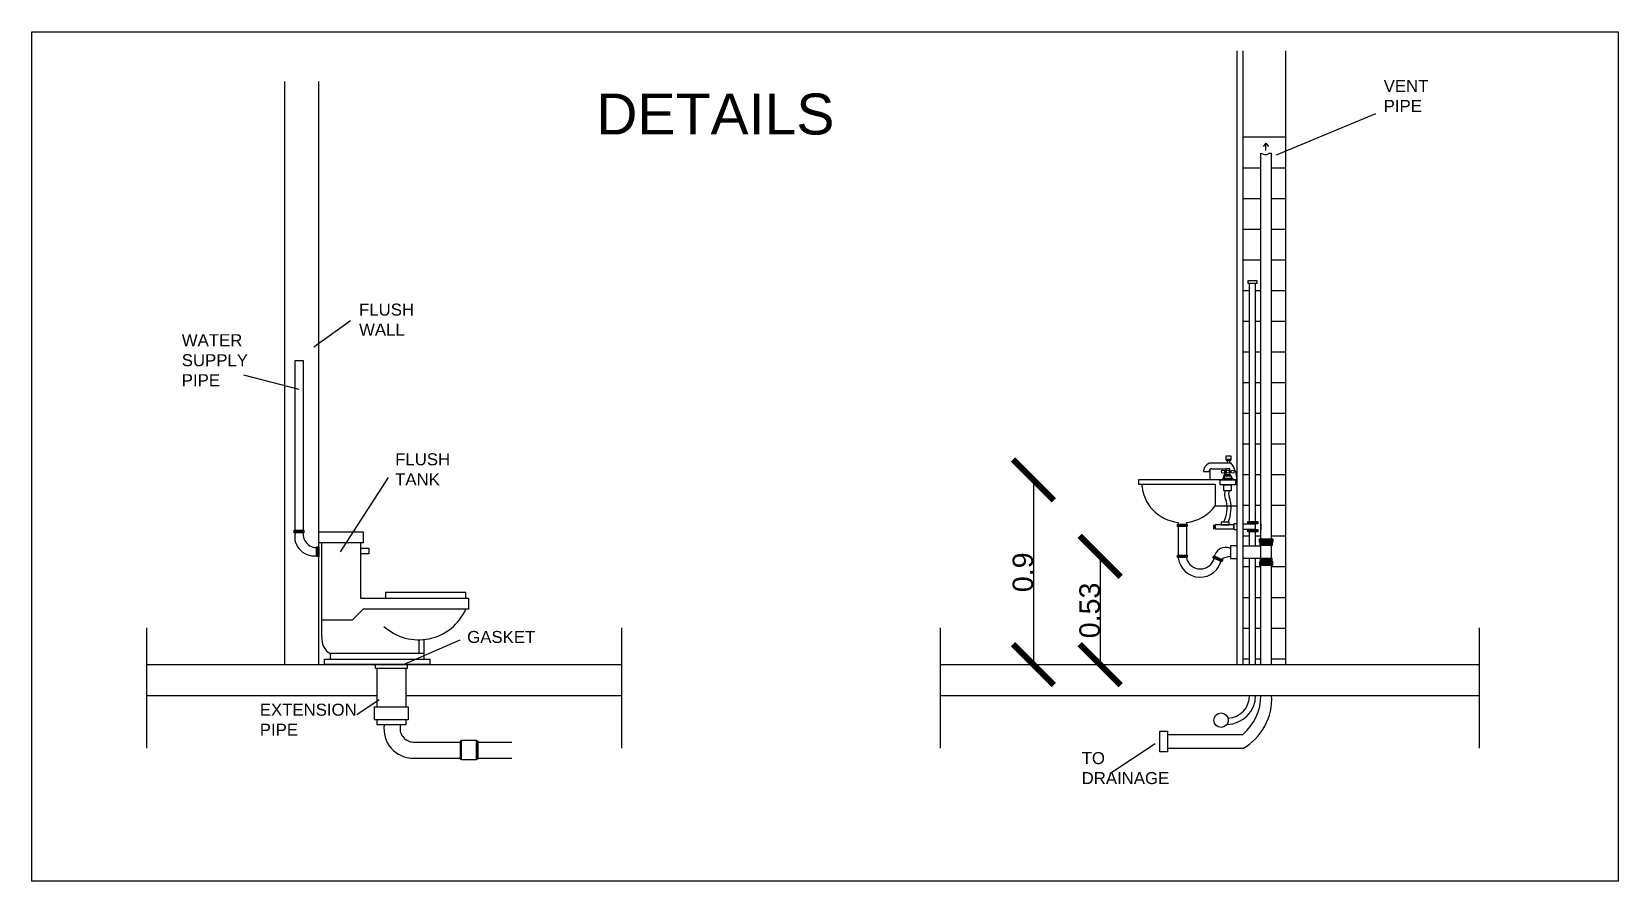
# Model space of a CAD drawing. Header units: metres. Extents: x 3586 to 7307, y 3108 to 6437.
# Drawn here: x 4034.74 to 4042.49, y 3245.62 to 3249.77 of the extents above; entities that cross this region are included whole.
import ezdxf

# ---------------------------------------------------------------- set-up
doc = ezdxf.new("R2010")
doc.units = ezdxf.units.M
doc.linetypes.add('DASHED', pattern=[0.75, 0.5, -0.25])
doc.layers.add('section line', color=20, linetype='DASHED')
doc.styles.get("Standard").update_dxf_attribs({"font": 'arial.ttf'})
doc.dimstyles.new('ISO-25', dxfattribs={"dimtxt": 0.1, "dimasz": 0.2, "dimexe": 0, "dimexo": 1, "dimgap": 0, "dimtad": 1, "dimdsep": 46, "dimtxsty": 'Standard', "dimblk": 'ARCHTICK', "dimcen": 0, "dimadec": 0, "dimazin": 0, "dimtfac": 1, "dimtmove": 0, "dimatfit": 3, "dimldrblk": 'ARCHTICK', "dimfxl": 1, "dimfxlon": 1, "dimarcsym": 0})

msp = doc.modelspace()

# ---------------------------------------------------------------- texts
at = {"attachment_point": 1}
for s, insert, char_height in [(' VENT PIPE ', (4041.3413, 3249.5372), 0.058674), ('FLUSH WALL', (4036.3349, 3248.444), 0.05867), ('WATER SUPPLY PIPE', (4035.4687, 3248.2946), 0.058674), ('FLUSH TANK', (4036.5112, 3247.7124), 0.05867), ('GASKET', (4036.8633, 3246.8441), 0.05867), ('EXTENSION \\PPIPE ', (4035.8499, 3246.4886), 0.05867), ('                      TO DRAINAGE ', (4039.8655, 3246.2521), 0.058674)]:
    msp.add_mtext_dynamic_manual_height_columns(s, width=0.131494, gutter_width=2.4447, heights=[0], dxfattribs=dict(at, insert=insert, char_height=char_height))
at = {"layer": 'section line', "insert": (4037.4934, 3249.4705), "char_height": 0.2, "attachment_point": 1}
msp.add_mtext_dynamic_manual_height_columns('DETAILS', width=1.738356, gutter_width=12.5, heights=[0], dxfattribs=at)

# ---------------------------------------------------------------- blocks, each defined once
blk = doc.blocks.new('_ArchTick')
at = {"color": 0, "linetype": 'ByBlock', "const_width": 0.15}
blk.add_lwpolyline([(-0.5, -0.5), (0.5, 0.5)], dxfattribs=at)
blk = doc.blocks.new('*D542')
at = {"color": 0, "lineweight": -2, "transparency": 16777216}
blk.add_line((4039.6299, 3247.582), (4039.6299, 3246.6794), dxfattribs=at)
at = {"layer": 'Defpoints', "color": 0, "transparency": 16777216}
for p in [(4040.1441, 3247.582), (4039.6299, 3246.6794), (4040.1441, 3246.6794)]:
    blk.add_point(p, dxfattribs=at)
at = {"color": 0, "lineweight": -2, "transparency": 16777216, "xscale": 0.2, "yscale": 0.2, "zscale": 0.2}
for p, rotation in [((4039.6299, 3247.582), 90), ((4039.6299, 3246.6794), 270)]:
    blk.add_blockref('_ArchTick', p, dxfattribs=dict(at, rotation=rotation))
at = {"color": 0, "transparency": 16777216, "insert": (4039.5789, 3247.1307), "char_height": 0.1, "attachment_point": 5, "rotation": 90}
blk.add_mtext('0.9', dxfattribs=at)
blk = doc.blocks.new('*D543')
at = {"color": 0, "lineweight": -2, "transparency": 16777216}
blk.add_line((4039.9562, 3247.2093), (4039.9562, 3246.6794), dxfattribs=at)
at = {"layer": 'Defpoints', "color": 0, "transparency": 16777216}
for p in [(4040.3337, 3247.2093), (4039.9562, 3246.6794), (4040.3337, 3246.6794)]:
    blk.add_point(p, dxfattribs=at)
at = {"color": 0, "lineweight": -2, "transparency": 16777216, "xscale": 0.2, "yscale": 0.2, "zscale": 0.2}
for p, rotation in [((4039.9562, 3247.2093), 90), ((4039.9562, 3246.6794), 270)]:
    blk.add_blockref('_ArchTick', p, dxfattribs=dict(at, rotation=rotation))
at = {"color": 0, "transparency": 16777216, "insert": (4039.9051, 3246.9444), "char_height": 0.1, "attachment_point": 5, "rotation": 90}
blk.add_mtext('0.53', dxfattribs=at)
blk = doc.blocks.new('*D573')
at = {"color": 0, "lineweight": -2, "transparency": 16777216}
for p, q in [((4078.2423, 3246.5916), (4079.2423, 3246.5916)), ((4032.2418, 3233.5269), (4032.45, 3233.5269)), ((4032.45, 3233.5269), (4032.45, 3231.3584)), ((4032.2418, 3231.3584), (4032.45, 3231.3584))]:
    blk.add_line(p, q, dxfattribs=at)
at = {"layer": 'Defpoints', "color": 0, "transparency": 16777216}
for p in [(4078.2423, 3246.5949), (4079.2423, 3246.5949), (4079.2423, 3246.5916), (4031.2418, 3233.5269), (4031.2418, 3231.3584), (4032.45, 3231.3584)]:
    blk.add_point(p, dxfattribs=at)
at = {"color": 0, "lineweight": -2, "transparency": 16777216, "xscale": 0.2, "yscale": 0.2, "zscale": 0.2}
for p, rotation in [((4078.2423, 3246.5916), 180), ((4032.45, 3233.5269), 90), ((4032.45, 3231.3584), 270)]:
    blk.add_blockref('_ArchTick', p, dxfattribs=dict(at, rotation=rotation))
blk.add_blockref('_ArchTick', (4079.2423, 3246.5916), dxfattribs=at)
at = {"color": 0, "transparency": 16777216, "insert": (4078.7423, 3246.6418), "char_height": 0.1, "attachment_point": 5}
blk.add_mtext('1', dxfattribs=at)
at = {"color": 0, "transparency": 16777216, "insert": (4032.3998, 3232.4427), "char_height": 0.1, "attachment_point": 5, "rotation": 90}
blk.add_mtext('2.17', dxfattribs=at)

# ---------------------------------------------------------------- dimensions: what is measured, and where the dimension line sits
for base, p1, p2, picture, middle in [((4039.6299, 3246.6794), (4040.1441, 3247.582), (4040.1441, 3246.6794), '*D542', (4039.5789, 3247.1307)), ((4039.9562, 3246.6794), (4040.3337, 3247.2093), (4040.3337, 3246.6794), '*D543', (4039.9051, 3246.9444)), ((4032.45, 3231.3584), (4031.2418, 3233.5269), (4031.2418, 3231.3584), '*D573', (4032.3998, 3232.4427))]:
    dim = msp.add_linear_dim(base=base, p1=p1, p2=p2, angle=90, dimstyle='ISO-25')
    dim.commit()
    dim.dimension.update_dxf_attribs({"geometry": picture, "text_midpoint": middle})
dim = msp.add_linear_dim(base=(4079.2423, 3246.5916), p1=(4078.2423, 3246.5949), p2=(4079.2423, 3246.5949), dimstyle='ISO-25')
dim.commit()
dim.dimension.update_dxf_attribs({"geometry": '*D573', "text_midpoint": (4078.7423, 3246.6418)})

# ---------------------------------------------------------------- linework, layer by layer
for p, q in [((4040.6259, 3246.6794), (4040.6259, 3249.6794)), ((4040.6549, 3246.6794), (4040.6549, 3249.6794)), ((4040.8633, 3246.6794), (4040.8633, 3249.6794)), ((4035.9718, 3246.6794), (4035.9718, 3249.5294)), ((4036.1389, 3246.6794), (4036.1389, 3249.5294)), ((4040.8172, 3249.1713), (4041.3026, 3249.3731)), ((4040.6549, 3249.2583), (4040.8633, 3249.2583)), ((4040.7656, 3249.2278), (4040.7529, 3249.2118)), ((4040.7656, 3249.1925), (4040.7656, 3249.2278)), ((4040.7656, 3249.2278), (4040.7782, 3249.2118)), ((4040.7416, 3246.6794), (4040.7416, 3249.1794)), ((4040.7416, 3246.6794), (4040.7416, 3249.1794)), ((4040.7416, 3249.1794), (4040.7586, 3249.1735)), ((4040.7586, 3249.1735), (4040.7722, 3249.1735)), ((4040.7722, 3249.1735), (4040.7827, 3249.1795)), ((4040.7827, 3249.1795), (4040.7939, 3249.1795)), ((4040.7939, 3246.6794), (4040.7939, 3249.1794)), ((4040.6549, 3249.1083), (4040.7416, 3249.1083)), ((4040.7939, 3249.1083), (4040.8633, 3249.1083)), ((4040.6549, 3248.9583), (4040.7416, 3248.9583)), ((4040.7939, 3248.9583), (4040.8633, 3248.9583)), ((4040.6549, 3248.8083), (4040.7416, 3248.8083)), ((4040.7939, 3248.8083), (4040.8633, 3248.8083)), ((4040.6549, 3248.6583), (4040.7416, 3248.6583)), ((4040.7939, 3248.6583), (4040.8633, 3248.6583)), ((4040.6862, 3247.3669), (4040.6862, 3248.5419)), ((4040.7155, 3247.2605), (4040.7155, 3248.5419)), ((4040.6549, 3248.5083), (4040.6862, 3248.5083)), ((4040.7155, 3248.5083), (4040.7416, 3248.5083)), ((4040.7939, 3248.5083), (4040.8633, 3248.5083)), ((4036.1137, 3248.2331), (4036.2925, 3248.3612)), ((4040.6549, 3248.3583), (4040.6862, 3248.3583)), ((4040.7155, 3248.3583), (4040.7416, 3248.3583)), ((4040.7939, 3248.3583), (4040.8633, 3248.3583)), ((4040.6549, 3248.2083), (4040.6862, 3248.2083)), ((4040.7155, 3248.2083), (4040.7416, 3248.2083)), ((4040.7939, 3248.2083), (4040.8633, 3248.2083)), ((4035.7704, 3248.0954), (4036.0404, 3248.0255)), ((4040.6549, 3248.0583), (4040.6862, 3248.0583)), ((4040.7155, 3248.0583), (4040.7416, 3248.0583)), ((4040.7939, 3248.0583), (4040.8633, 3248.0583)), ((4040.6549, 3247.9083), (4040.6862, 3247.9083)), ((4040.7155, 3247.9083), (4040.7416, 3247.9083)), ((4040.7939, 3247.9083), (4040.8633, 3247.9083)), ((4040.6549, 3247.7583), (4040.6862, 3247.7583)), ((4040.7155, 3247.7583), (4040.7416, 3247.7583)), ((4040.7939, 3247.7583), (4040.8633, 3247.7583)), ((4040.5968, 3247.6976), (4040.5696, 3247.6976)), ((4040.5696, 3247.684), (4040.5968, 3247.684)), ((4040.5764, 3247.6772), (4040.5764, 3247.6636)), ((4040.59, 3247.6636), (4040.59, 3247.6772)), ((4036.2441, 3247.2303), (4036.4784, 3247.5937)), ((4040.4608, 3247.6228), (4040.488, 3247.6228)), ((4040.5968, 3247.6636), (4040.488, 3247.6636)), ((4040.4924, 3247.6345), (4040.4924, 3247.582)), ((4040.5016, 3247.6364), (4040.5696, 3247.6364)), ((4040.6038, 3247.5888), (4040.5557, 3247.5888)), ((4040.5696, 3247.6262), (4040.5628, 3247.6262)), ((4040.5696, 3247.6194), (4040.5628, 3247.6194)), ((4040.5667, 3247.6024), (4040.5926, 3247.6024)), ((4040.59, 3247.6262), (4040.5968, 3247.6262)), ((4040.59, 3247.6194), (4040.5968, 3247.6194)), ((4040.6549, 3247.6083), (4040.6862, 3247.6083)), ((4040.7155, 3247.6083), (4040.7416, 3247.6083)), ((4040.7939, 3247.6083), (4040.8633, 3247.6083)), ((4040.6259, 3247.582), (4040.1441, 3247.582)), ((4040.1441, 3247.582), (4040.1441, 3247.5616)), ((4040.1441, 3247.5616), (4040.5187, 3247.5616)), ((4040.5187, 3247.5616), (4040.5187, 3247.4552)), ((4040.6172, 3247.582), (4040.5424, 3247.582)), ((4040.5855, 3247.523), (4040.5878, 3247.5289)), ((4040.624, 3247.582), (4040.6172, 3247.582)), ((4040.5187, 3247.4552), (4040.6259, 3247.4552)), ((4040.5919, 3247.4843), (4040.5895, 3247.4904)), ((4040.6549, 3247.4583), (4040.6862, 3247.4583)), ((4040.7155, 3247.4583), (4040.7416, 3247.4583)), ((4040.7939, 3247.4583), (4040.8633, 3247.4583)), ((4040.3355, 3247.3661), (4040.3355, 3247.3545)), ((4040.3379, 3247.3749), (4040.3379, 3247.254)), ((4040.3399, 3247.3661), (4040.3399, 3247.3545)), ((4040.3444, 3247.3661), (4040.3444, 3247.3545)), ((4040.3488, 3247.3661), (4040.3488, 3247.3545)), ((4040.3533, 3247.3661), (4040.3533, 3247.3545)), ((4040.3577, 3247.3661), (4040.3577, 3247.3545)), ((4040.3622, 3247.3661), (4040.3622, 3247.3545)), ((4040.3666, 3247.3661), (4040.3666, 3247.3545)), ((4040.371, 3247.3661), (4040.371, 3247.3545)), ((4040.3755, 3247.3661), (4040.3755, 3247.3545)), ((4040.3779, 3247.3749), (4040.3779, 3247.254)), ((4040.3799, 3247.3661), (4040.3799, 3247.3545)), ((4040.6797, 3247.3797), (4040.6797, 3247.3681)), ((4040.6841, 3247.3797), (4040.6841, 3247.3681)), ((4040.6886, 3247.3797), (4040.6886, 3247.3681)), ((4040.693, 3247.3797), (4040.693, 3247.3681)), ((4040.6975, 3247.3797), (4040.6975, 3247.3681)), ((4040.7019, 3247.3797), (4040.7019, 3247.3681)), ((4040.7063, 3247.3797), (4040.7063, 3247.3681)), ((4040.7108, 3247.3797), (4040.7108, 3247.3681)), ((4040.7152, 3247.3797), (4040.7152, 3247.3681)), ((4040.7197, 3247.3797), (4040.7197, 3247.3681)), ((4040.7241, 3247.3797), (4040.7241, 3247.3681)), ((4036.0189, 3247.3359), (4036.0189, 3247.3243)), ((4036.0234, 3247.3359), (4036.0234, 3247.3243)), ((4036.0278, 3247.3359), (4036.0278, 3247.3243)), ((4036.0323, 3247.3359), (4036.0323, 3247.3243)), ((4036.0367, 3247.3359), (4036.0367, 3247.3243)), ((4036.0412, 3247.3359), (4036.0412, 3247.3243)), ((4036.0456, 3247.3359), (4036.0456, 3247.3243)), ((4036.0501, 3247.3359), (4036.0501, 3247.3243)), ((4036.0545, 3247.3359), (4036.0545, 3247.3243)), ((4036.059, 3247.3359), (4036.059, 3247.3243)), ((4036.0634, 3247.3359), (4036.0634, 3247.3243)), ((4040.6549, 3247.3083), (4040.6862, 3247.3083)), ((4040.6797, 3247.3401), (4040.6797, 3247.3285)), ((4040.6841, 3247.3401), (4040.6841, 3247.3285)), ((4040.6862, 3247.2605), (4040.6862, 3247.3401)), ((4040.6886, 3247.3401), (4040.6886, 3247.3285)), ((4040.693, 3247.3401), (4040.693, 3247.3285)), ((4040.6975, 3247.3401), (4040.6975, 3247.3285)), ((4040.7019, 3247.3401), (4040.7019, 3247.3285)), ((4040.7063, 3247.3401), (4040.7063, 3247.3285)), ((4040.7108, 3247.3401), (4040.7108, 3247.3285)), ((4040.7152, 3247.3401), (4040.7152, 3247.3285)), ((4040.7155, 3247.3083), (4040.7416, 3247.3083)), ((4040.7197, 3247.3401), (4040.7197, 3247.3285)), ((4040.7241, 3247.3401), (4040.7241, 3247.3285)), ((4040.737, 3247.2936), (4040.737, 3247.2781)), ((4040.7399, 3247.2762), (4040.7399, 3247.262)), ((4040.743, 3247.2936), (4040.743, 3247.2781)), ((4040.7453, 3247.2762), (4040.7453, 3247.262)), ((4040.749, 3247.2936), (4040.749, 3247.2781)), ((4040.7508, 3247.2762), (4040.7508, 3247.262)), ((4040.7549, 3247.2936), (4040.7549, 3247.2781)), ((4040.7562, 3247.2762), (4040.7562, 3247.262)), ((4040.7609, 3247.2936), (4040.7609, 3247.2781)), ((4040.7616, 3247.2762), (4040.7616, 3247.262)), ((4040.7669, 3247.2936), (4040.7669, 3247.2781)), ((4040.7671, 3247.2762), (4040.7671, 3247.262)), ((4040.7725, 3247.2762), (4040.7725, 3247.262)), ((4040.7728, 3247.2936), (4040.7728, 3247.2781)), ((4040.7779, 3247.2762), (4040.7779, 3247.262)), ((4040.7788, 3247.2936), (4040.7788, 3247.2781)), ((4040.7834, 3247.2762), (4040.7834, 3247.262)), ((4040.7847, 3247.2936), (4040.7847, 3247.2781)), ((4040.7888, 3247.2762), (4040.7888, 3247.262)), ((4040.7907, 3247.2936), (4040.7907, 3247.2781)), ((4040.7939, 3247.3083), (4040.8633, 3247.3083)), ((4040.7942, 3247.2762), (4040.7942, 3247.262)), ((4040.7967, 3247.2936), (4040.7967, 3247.2781)), ((4036.1388, 3247.254), (4036.1272, 3247.254)), ((4036.1388, 3247.2495), (4036.1272, 3247.2495)), ((4036.1388, 3247.2451), (4036.1272, 3247.2451)), ((4036.1388, 3247.2406), (4036.1272, 3247.2406)), ((4036.1388, 3247.2362), (4036.1272, 3247.2362)), ((4036.1388, 3247.2317), (4036.1272, 3247.2317)), ((4036.1388, 3247.2273), (4036.1272, 3247.2273)), ((4036.1388, 3247.2229), (4036.1272, 3247.2229)), ((4036.1388, 3247.2184), (4036.1272, 3247.2184)), ((4036.1388, 3247.214), (4036.1272, 3247.214)), ((4036.1388, 3247.2095), (4036.1272, 3247.2095)), ((4036.1525, 3246.8148), (4036.1525, 3247.2751)), ((4036.342, 3247.2751), (4036.342, 3247.0043)), ((4036.342, 3247.248), (4036.3826, 3247.248)), ((4036.3826, 3247.2209), (4036.342, 3247.2209)), ((4036.3826, 3247.248), (4036.3826, 3247.2209)), ((4040.3355, 3247.2151), (4040.3355, 3247.2035)), ((4040.3379, 3247.254), (4040.3379, 3247.1996)), ((4040.3399, 3247.2151), (4040.3399, 3247.2035)), ((4040.3444, 3247.2151), (4040.3444, 3247.2035)), ((4040.3488, 3247.2151), (4040.3488, 3247.2035)), ((4040.3533, 3247.2151), (4040.3533, 3247.2035)), ((4040.3577, 3247.2151), (4040.3577, 3247.2035)), ((4040.3622, 3247.2151), (4040.3622, 3247.2035)), ((4040.3666, 3247.2151), (4040.3666, 3247.2035)), ((4040.371, 3247.2151), (4040.371, 3247.2035)), ((4040.3755, 3247.2151), (4040.3755, 3247.2035)), ((4040.3779, 3247.254), (4040.3779, 3247.1996)), ((4040.3799, 3247.2151), (4040.3799, 3247.2035)), ((4040.5135, 3247.2113), (4040.5087, 3247.2007)), ((4040.5175, 3247.2094), (4040.5127, 3247.1989)), ((4040.5216, 3247.2076), (4040.5168, 3247.197)), ((4040.5256, 3247.2057), (4040.5208, 3247.1952)), ((4040.5297, 3247.2039), (4040.5249, 3247.1933)), ((4040.5337, 3247.202), (4040.5289, 3247.1915)), ((4040.5378, 3247.2002), (4040.533, 3247.1897)), ((4040.6862, 3246.6794), (4040.6862, 3247.1987)), ((4040.7155, 3246.6788), (4040.7155, 3247.1987)), ((4040.5418, 3247.1984), (4040.537, 3247.1878)), ((4040.5459, 3247.1965), (4040.5411, 3247.186)), ((4040.5499, 3247.1947), (4040.5451, 3247.1841)), ((4040.5539, 3247.1928), (4040.5491, 3247.1823)), ((4040.6549, 3247.1583), (4040.6862, 3247.1583)), ((4040.7155, 3247.1583), (4040.7416, 3247.1583)), ((4040.737, 3247.1659), (4040.737, 3247.1814)), ((4040.7399, 3247.1833), (4040.7399, 3247.1975)), ((4040.743, 3247.1659), (4040.743, 3247.1814)), ((4040.7453, 3247.1833), (4040.7453, 3247.1975)), ((4040.749, 3247.1659), (4040.749, 3247.1814)), ((4040.7508, 3247.1833), (4040.7508, 3247.1975)), ((4040.7549, 3247.1659), (4040.7549, 3247.1814)), ((4040.7562, 3247.1833), (4040.7562, 3247.1975)), ((4040.7609, 3247.1659), (4040.7609, 3247.1814)), ((4040.7616, 3247.1833), (4040.7616, 3247.1975)), ((4040.7669, 3247.1659), (4040.7669, 3247.1814)), ((4040.7671, 3247.1833), (4040.7671, 3247.1975)), ((4040.7725, 3247.1833), (4040.7725, 3247.1975)), ((4040.7728, 3247.1659), (4040.7728, 3247.1814)), ((4040.7779, 3247.1833), (4040.7779, 3247.1975)), ((4040.7788, 3247.1659), (4040.7788, 3247.1814)), ((4040.7834, 3247.1833), (4040.7834, 3247.1975)), ((4040.7847, 3247.1659), (4040.7847, 3247.1814)), ((4040.7888, 3247.1833), (4040.7888, 3247.1975)), ((4040.7907, 3247.1659), (4040.7907, 3247.1814)), ((4040.7939, 3247.1583), (4040.8633, 3247.1583)), ((4040.7942, 3247.1833), (4040.7942, 3247.1975)), ((4040.7967, 3247.1659), (4040.7967, 3247.1814)), ((4036.342, 3247.0043), (4036.87, 3247.0043)), ((4036.4639, 3247.0314), (4036.4639, 3247.0043)), ((4036.8565, 3247.0314), (4036.4639, 3247.0314)), ((4036.8565, 3247.0043), (4036.8565, 3247.0314)), ((4036.87, 3247.0043), (4036.87, 3246.9501)), ((4040.6549, 3247.0083), (4040.6862, 3247.0083)), ((4040.7155, 3247.0083), (4040.7416, 3247.0083)), ((4040.7939, 3247.0083), (4040.8633, 3247.0083)), ((4036.3014, 3246.896), (4036.1525, 3246.896)), ((4036.3556, 3246.9501), (4036.3014, 3246.896)), ((4036.87, 3246.9501), (4036.3556, 3246.9501)), ((4035.2957, 3246.8594), (4035.2957, 3246.271)), ((4037.6175, 3246.8594), (4037.6175, 3246.271)), ((4039.1745, 3246.8594), (4039.1745, 3246.271)), ((4040.6549, 3246.8583), (4040.6862, 3246.8583)), ((4040.7155, 3246.8583), (4040.7416, 3246.8583)), ((4040.7939, 3246.8583), (4040.8633, 3246.8583)), ((4041.8072, 3246.8594), (4041.8072, 3246.271)), ((4036.1931, 3246.7335), (4036.1931, 3246.7065)), ((4036.6534, 3246.7335), (4036.1931, 3246.7335)), ((4036.5525, 3246.6794), (4036.8297, 3246.7999)), ((4036.6263, 3246.8012), (4036.6263, 3246.7335)), ((4036.6534, 3246.7335), (4036.6534, 3246.8022)), ((4036.6534, 3246.7065), (4036.6534, 3246.7335)), ((4035.2957, 3246.6794), (4037.6175, 3246.6794)), ((4039.1745, 3246.6794), (4041.8072, 3246.6794)), ((4040.6549, 3246.7083), (4040.6862, 3246.7083)), ((4040.7155, 3246.7083), (4040.7416, 3246.7083)), ((4040.7939, 3246.7083), (4040.8633, 3246.7083)), ((4035.2957, 3246.5294), (4036.4233, 3246.5294)), ((4036.4339, 3246.5075), (4036.324, 3246.4335)), ((4036.5629, 3246.5294), (4037.6175, 3246.5294)), ((4039.1745, 3246.5294), (4041.8072, 3246.5294)), ((4036.6, 3246.3011), (4036.8288, 3246.3011)), ((4036.9152, 3246.3011), (4037.0809, 3246.3011)), ((4040.0039, 3246.1473), (4040.2243, 3246.2942)), ((4040.2845, 3246.3386), (4040.6529, 3246.3386)), ((4040.6529, 3246.2694), (4040.2845, 3246.2694)), ((4036.6, 3246.2222), (4036.8288, 3246.2222)), ((4036.9152, 3246.2222), (4037.0809, 3246.2222))]:
    msp.add_line(p, q)
for points in [[(4034.7356, 3249.7728), (4042.4875, 3249.7728), (4042.4875, 3245.6206), (4034.7356, 3245.6206)], [(4040.6784, 3248.5573), (4040.722, 3248.5573), (4040.722, 3248.5419), (4040.6784, 3248.5419)], [(4036.022, 3248.1663), (4036.0612, 3248.1663), (4036.0612, 3247.3244), (4036.022, 3247.3244)], [(4040.59, 3247.6092), (4040.59, 3247.6364), (4040.5696, 3247.6364), (4040.5696, 3247.6092)], [(4040.5424, 3247.582), (4040.6165, 3247.582), (4040.6165, 3247.5576), (4040.5424, 3247.5576)], [(4040.5601, 3247.5576), (4040.5968, 3247.5576), (4040.5968, 3247.5289), (4040.5601, 3247.5289)], [(4040.3337, 3247.3661), (4040.3817, 3247.3661), (4040.3817, 3247.3545), (4040.3337, 3247.3545)], [(4040.512, 3247.3624), (4040.5108, 3247.3624), (4040.5108, 3247.3422), (4040.512, 3247.3422)], [(4040.609, 3247.3624), (4040.5186, 3247.3624), (4040.5186, 3247.3425), (4040.609, 3247.3425)], [(4040.5479, 3247.3624), (4040.5868, 3247.3624), (4040.5868, 3247.3763), (4040.5479, 3247.3763)], [(4040.6259, 3247.3669), (4040.609, 3247.3669), (4040.609, 3247.3401), (4040.6259, 3247.3401)], [(4040.6779, 3247.3797), (4040.7259, 3247.3797), (4040.7259, 3247.3681), (4040.6779, 3247.3681)], [(4036.0172, 3247.3359), (4036.0652, 3247.3359), (4036.0652, 3247.3243), (4036.0172, 3247.3243)], [(4036.1389, 3247.2751), (4036.1389, 3247.3292), (4036.3556, 3247.3292), (4036.3556, 3247.2751)], [(4040.512, 3247.3523), (4040.5186, 3247.3523), (4040.5186, 3247.3513), (4040.512, 3247.3513)], [(4040.6779, 3247.3401), (4040.7259, 3247.3401), (4040.7259, 3247.3285), (4040.6779, 3247.3285)], [(4040.7346, 3247.2936), (4040.7991, 3247.2936), (4040.7991, 3247.2781), (4040.7346, 3247.2781)], [(4040.7377, 3247.2762), (4040.7964, 3247.2762), (4040.7964, 3247.262), (4040.7377, 3247.262)], [(4036.1388, 3247.2558), (4036.1388, 3247.2077), (4036.1272, 3247.2077), (4036.1272, 3247.2558)], [(4040.3337, 3247.2151), (4040.3817, 3247.2151), (4040.3817, 3247.2035), (4040.3337, 3247.2035)], [(4040.5118, 3247.212), (4040.5556, 3247.1921), (4040.5508, 3247.1815), (4040.507, 3247.2014)], [(4040.6259, 3247.2605), (4040.5927, 3247.2605), (4040.5927, 3247.1987), (4040.6259, 3247.1987)], [(4040.7346, 3247.1659), (4040.7991, 3247.1659), (4040.7991, 3247.1814), (4040.7346, 3247.1814)], [(4040.7377, 3247.1833), (4040.7964, 3247.1833), (4040.7964, 3247.1975), (4040.7377, 3247.1975)], [(4036.166, 3246.6794), (4036.166, 3246.7065), (4036.6805, 3246.7065), (4036.6805, 3246.6794)], [(4036.4156, 3246.6794), (4036.57, 3246.6794), (4036.57, 3246.6612), (4036.4156, 3246.6612)], [(4036.411, 3246.4731), (4036.5755, 3246.4731), (4036.5755, 3246.4104), (4036.411, 3246.4104)], [(4040.2477, 3246.355), (4040.2854, 3246.355), (4040.2854, 3246.2532), (4040.2477, 3246.2532)], [(4036.8347, 3246.3056), (4036.8288, 3246.3056), (4036.8288, 3246.2181), (4036.8347, 3246.2181)], [(4036.8347, 3246.3097), (4036.9092, 3246.3097), (4036.9092, 3246.2139), (4036.8347, 3246.2139)], [(4036.9092, 3246.3052), (4036.9152, 3246.3052), (4036.9152, 3246.2181), (4036.9092, 3246.2181)]]:
    msp.add_lwpolyline(points, close=True)
for points in [[(4040.5696, 3247.6976), (4040.5696, 3247.684)], [(4040.5764, 3247.6772), (4040.59, 3247.6772)], [(4040.5968, 3247.684), (4040.5968, 3247.6976)], [(4040.7155, 3247.3401), (4040.6549, 3247.3401), (4040.6549, 3247.3669), (4040.7155, 3247.3669)], [(4040.7416, 3247.3669), (4040.7416, 3247.3401)], [(4040.7416, 3247.1987), (4040.6549, 3247.1987), (4040.6549, 3247.2605), (4040.7416, 3247.2605)], [(4036.4233, 3246.6794), (4036.5629, 3246.6794)], [(4036.4233, 3246.4731), (4036.4233, 3246.6612)], [(4036.5629, 3246.6612), (4036.5629, 3246.4731)], [(4036.5629, 3246.4104), (4036.5629, 3246.3854), (4036.4233, 3246.3854), (4036.4233, 3246.4104)]]:
    msp.add_lwpolyline(points)
for centre, radius in [((4040.556, 3247.6228), 0.0076), ((4040.5798, 3247.6228), 0.0076), ((4040.6036, 3247.6228), 0.0076), ((4040.5469, 3246.4078), 0.0353)]:
    msp.add_circle(centre, radius)
for centre, radius, start, end in [((4040.5762, 3247.6838), 0.0066, 178.22244, 271.7776), ((4040.5902, 3247.6838), 0.0066, 268.2224, 1.7776), ((4040.5062, 3247.622), 0.0454, 113.60263, 179.01723), ((4040.4991, 3247.6254), 0.0113, 77.0192, 192.9808), ((4040.5322, 3247.6194), 0.0387, 285.2551, 344.7449), ((4040.6476, 3247.5742), 0.092, 150.51265, 170.29051), ((4040.6274, 3247.6194), 0.0387, 195.2551, 254.7449), ((4040.4857, 3247.5813), 0.1382, 0.3166, 36.5533), ((4040.3579, 3247.5735), 0.1996, 183.41046, 264.24999), ((4040.624, 3247.5112), 0.0604, 162.90091, 211.05027), ((4040.624, 3247.5112), 0.0403, 162.90091, 211.05027), ((4040.3579, 3247.5735), 0.1996, 275.75001, 323.65768), ((4040.4134, 3247.446), 0.1626, 334.63197, 12.11071), ((4040.4134, 3247.446), 0.1826, 337.5818, 12.11071), ((4036.1154, 3247.306), 0.0952, 168.88392, 284.31846), ((4036.1293, 3247.3195), 0.0683, 175.89535, 278.15064), ((4040.4435, 3247.2135), 0.1066, 187.52204, 349.28726), ((4040.4455, 3247.2171), 0.0698, 194.48974, 345.51026), ((4040.5687, 3247.1968), 0.0557, 64.48617, 177.09128), ((4040.5991, 3247.1114), 0.0968, 93.77144, 121.68573), ((4036.6263, 3247.0529), 0.2521, 227.7453, 335.9381), ((4036.2405, 3246.808), 0.0883, 175.6013, 237.5288), ((4040.5743, 3246.5288), 0.1412, 270.60104, 0.30231), ((4040.5743, 3246.5288), 0.1119, 273.37914, 0.30231), ((4040.4917, 3246.5295), 0.2499, 310.17174, 359.96151), ((4040.5143, 3246.5128), 0.2801, 299.66303, 3.38558), ((4036.6007, 3246.3665), 0.1443, 172.45836, 270.2704), ((4036.6007, 3246.3665), 0.0653, 163.14671, 270.2704)]:
    msp.add_arc(centre, radius, start, end)

msp.set_redraw_order([(e.dxf.handle, doc.entitydb.next_handle()) for e in msp.query("TEXT MTEXT ATTDEF DIMENSION ARC_DIMENSION")])  # texts and dimensions are drawn at this point

doc.saveas('drawing.dxf')
